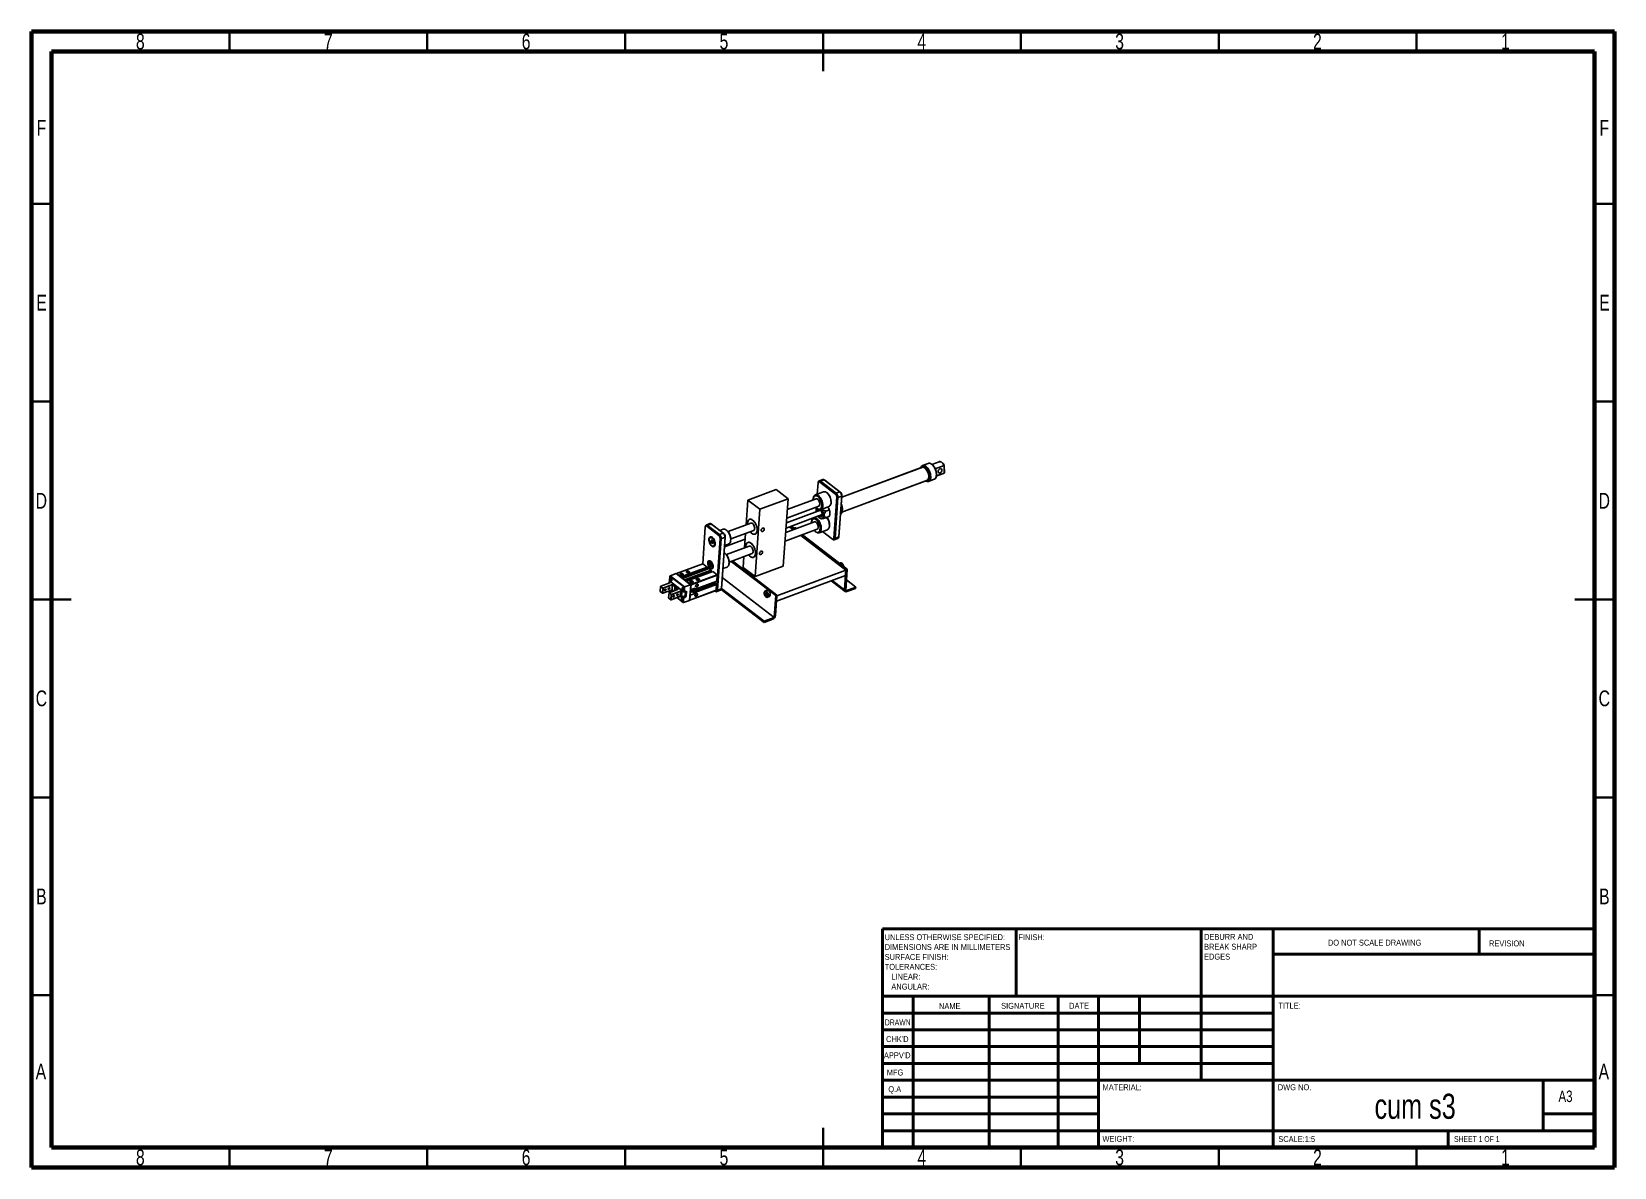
# Model space of a CAD drawing. Header units: millimetres. Extents: x 15 to 415, y 5 to 292.
import ezdxf

# ---------------------------------------------------------------- set-up
doc = ezdxf.new("R2010")
doc.units = ezdxf.units.MM
doc.layers.get('0').update_dxf_attribs({"lineweight": 5})
doc.styles.add('SLDTEXTSTYLE0', font='TXT', dxfattribs={"width": 0.75})
doc.styles.add('SLDTEXTSTYLE1', font='TXT', dxfattribs={"width": 0.686449})
doc.styles.add('SLDTEXTSTYLE2', font='TXT', dxfattribs={"width": 0.6875})

msp = doc.modelspace()

# ---------------------------------------------------------------- texts
at = {"color": 7, "linetype": 'Continuous', "lineweight": 0}
for s, insert, char_height, attachment_point, style in [('8', (42.46, 291.5), 3.97, 2, 'SLDTEXTSTYLE0'), ('7', (89.96, 291.5), 3.97, 2, 'SLDTEXTSTYLE0'), ('6', (139.96, 291.5), 3.97, 2, 'SLDTEXTSTYLE0'), ('5', (189.96, 291.5), 3.97, 2, 'SLDTEXTSTYLE0'), ('4', (239.96, 291.5), 3.97, 2, 'SLDTEXTSTYLE0'), ('3', (289.96, 291.5), 3.97, 2, 'SLDTEXTSTYLE0'), ('2', (339.96, 291.5), 3.97, 2, 'SLDTEXTSTYLE0'), ('1', (387.46, 291.5), 3.97, 2, 'SLDTEXTSTYLE0'), ('F', (17.46, 269.69), 3.97, 2, 'SLDTEXTSTYLE0'), ('F', (412.46, 269.69), 3.97, 2, 'SLDTEXTSTYLE0'), ('E', (17.51, 225.5), 3.97, 2, 'SLDTEXTSTYLE0'), ('E', (412.51, 225.5), 3.97, 2, 'SLDTEXTSTYLE0'), ('D', (17.45, 175.44), 3.97, 2, 'SLDTEXTSTYLE0'), ('D', (412.45, 175.44), 3.97, 2, 'SLDTEXTSTYLE0'), ('C', (17.46, 125.5), 3.97, 2, 'SLDTEXTSTYLE0'), ('C', (412.46, 125.5), 3.97, 2, 'SLDTEXTSTYLE0'), ('B', (17.47, 75.44), 3.97, 2, 'SLDTEXTSTYLE0'), ('B', (412.47, 75.44), 3.97, 2, 'SLDTEXTSTYLE0'), ('FINISH:', (264.37, 63.92), 1.5, 1, 'SLDTEXTSTYLE0'), ('DO NOT SCALE DRAWING', (342.61, 62.53), 1.5, 1, 'SLDTEXTSTYLE0'), ('REVISION', (383.33, 62.33), 1.5, 1, 'SLDTEXTSTYLE0'), ('NAME', (244.32, 46.5), 1.5, 1, 'SLDTEXTSTYLE0'), ('SIGNATURE', (260.03, 46.56), 1.5, 1, 'SLDTEXTSTYLE0'), ('DATE', (277.21, 46.58), 1.5, 1, 'SLDTEXTSTYLE0'), ('TITLE:', (330.09, 46.58), 1.5, 1, 'SLDTEXTSTYLE0'), ('DRAWN', (230.64, 42.38), 1.5, 1, 'SLDTEXTSTYLE1'), ("CHK'D", (230.94, 38.16), 1.5, 1, 'SLDTEXTSTYLE0'), ("APPV'D", (230.4, 34.07), 1.5, 1, 'SLDTEXTSTYLE0'), ('A', (17.34, 31.19), 3.97, 2, 'SLDTEXTSTYLE0'), ('MFG', (231.12, 29.72), 1.5, 1, 'SLDTEXTSTYLE0'), ('A', (412.34, 31.19), 3.97, 2, 'SLDTEXTSTYLE0'), ('Q.A', (231.51, 25.5), 1.5, 1, 'SLDTEXTSTYLE0'), ('MATERIAL:', (285.65, 25.99), 1.5, 1, 'SLDTEXTSTYLE0'), ('DWG NO.', (329.95, 25.99), 1.5, 1, 'SLDTEXTSTYLE0'), ('A3', (400.87, 24.41), 2.91, 1, 'SLDTEXTSTYLE0'), ('cum s3', (364.65, 23.61), 6.35, 2, 'SLDTEXTSTYLE0'), ('WEIGHT:', (285.62, 12.95), 1.499, 1, 'SLDTEXTSTYLE0'), ('SCALE:1:5', (330.07, 12.9), 1.5, 1, 'SLDTEXTSTYLE0'), ('SHEET 1 OF 1', (374.48, 12.9), 1.5, 1, 'SLDTEXTSTYLE2'), ('8', (42.46, 9.5), 3.97, 2, 'SLDTEXTSTYLE0'), ('7', (89.96, 9.5), 3.97, 2, 'SLDTEXTSTYLE0'), ('6', (139.96, 9.5), 3.97, 2, 'SLDTEXTSTYLE0'), ('5', (189.96, 9.5), 3.97, 2, 'SLDTEXTSTYLE0'), ('4', (239.96, 9.5), 3.97, 2, 'SLDTEXTSTYLE0'), ('3', (289.96, 9.5), 3.97, 2, 'SLDTEXTSTYLE0'), ('2', (339.96, 9.5), 3.97, 2, 'SLDTEXTSTYLE0'), ('1', (387.46, 9.5), 3.97, 2, 'SLDTEXTSTYLE0')]:
    msp.add_mtext(s, dxfattribs=dict(at, insert=insert, char_height=char_height, attachment_point=attachment_point, style=style))

# ---------------------------------------------------------------- blocks, each defined once
blk = doc.blocks.new('SW_NOTE_0')
at = {"color": 0, "linetype": 'Continuous', "lineweight": 0, "char_height": 1.5, "attachment_point": 1, "style": 'SLDTEXTSTYLE0'}
for s, insert in [('UNLESS OTHERWISE SPECIFIED:', (0, 1.93)), ('SURFACE FINISH:', (0, -3.07)), ('DIMENSIONS ARE IN MILLIMETERS', (0, -0.57)), ('TOLERANCES:', (0, -5.57)), ('ANGULAR:', (1.69, -10.57)), ('LINEAR:', (1.69, -8.07))]:
    blk.add_mtext(s, dxfattribs=dict(at, insert=insert))
blk = doc.blocks.new('SW_NOTE_0_1')
at = {"color": 0, "linetype": 'Continuous', "lineweight": 0, "char_height": 1.5, "attachment_point": 1, "style": 'SLDTEXTSTYLE0'}
for s, insert in [('DEBURR AND', (0, 1.93)), ('BREAK SHARP', (0, -0.57)), ('EDGES', (0, -3.07))]:
    blk.add_mtext(s, dxfattribs=dict(at, insert=insert))

# ---------------------------------------------------------------- linework, layer by layer
at = {"color": 7, "linetype": 'Continuous', "lineweight": 70}
for p, q in [((15, 5), (15, 292)), ((15, 292), (415, 292)), ((415, 292), (415, 5)), ((20, 10), (20, 287)), ((20, 287), (410, 287)), ((410, 287), (410, 10)), ((410, 10), (20, 10)), ((415, 5), (15, 5))]:
    msp.add_line(p, q, dxfattribs=at)
at = {"color": 7, "linetype": 'Continuous', "lineweight": 35}
for p, q in [((65, 287), (65, 292)), ((115, 287), (115, 292)), ((165, 287), (165, 292)), ((215, 292), (215, 282)), ((215, 287), (215, 292)), ((265, 287), (265, 292)), ((315, 287), (315, 292)), ((365, 287), (365, 292)), ((20, 248.5), (15, 248.5)), ((410, 248.5), (415, 248.5)), ((20, 198.5), (15, 198.5)), ((410, 198.5), (415, 198.5)), ((15, 148.5), (25, 148.5)), ((20, 148.5), (15, 148.5)), ((415, 148.5), (405, 148.5)), ((410, 148.5), (415, 148.5)), ((20, 98.5), (15, 98.5)), ((410, 98.5), (415, 98.5)), ((20, 48.5), (15, 48.5)), ((410, 48.5), (415, 48.5)), ((215, 5), (215, 15)), ((65, 10), (65, 5)), ((115, 10), (115, 5)), ((165, 10), (165, 5)), ((215, 10), (215, 5)), ((265, 10), (265, 5)), ((315, 10), (315, 5)), ((365, 10), (365, 5))]:
    msp.add_line(p, q, dxfattribs=at)
at = {"color": 18, "linetype": 'Continuous', "lineweight": 25, "true_color": 0x000000}
for p, q in [((240.21, 181.97), (219.73, 174.34)), ((240.03, 181.9), (219.73, 174.34)), ((241.6, 182.9), (240.17, 182.37)), ((240.23, 181.97), (240.21, 181.97)), ((244.33, 183.33), (242.51, 182.65)), ((245.6, 182.34), (243.37, 181.5)), ((243.62, 179.65), (245.44, 180.33)), ((243.63, 179.72), (245.63, 180.46)), ((245.63, 180.46), (245.6, 182.34)), ((245.67, 180.51), (245.64, 182.36)), ((203.14, 176.29), (196.01, 173.63)), ((206.17, 173.96), (203.14, 176.29)), ((213.76, 177.97), (213.56, 175.14)), ((213.82, 178.24), (213.78, 178.06)), ((214.96, 178.85), (214.01, 178.5)), ((214.33, 178.42), (214.16, 178.19)), ((218.17, 175.11), (214.16, 178.19)), ((215.28, 178.77), (214.33, 178.42)), ((214.33, 178.42), (218.34, 175.34)), ((215.42, 178.67), (215.27, 178.78)), ((219.29, 175.69), (215.28, 178.77)), ((215.43, 178.66), (215.28, 178.77)), ((215.42, 178.67), (215.43, 178.66)), ((215.43, 178.66), (219.44, 175.58)), ((219.8, 170.61), (241.44, 178.67)), ((219.8, 170.61), (241.26, 178.6)), ((241.44, 178.67), (241.46, 178.67)), ((241.67, 178.34), (243.1, 178.87)), ((195.56, 167.36), (196.01, 173.63)), ((196.01, 173.63), (199.04, 171.3)), ((199.04, 171.3), (206.17, 173.96)), ((204.97, 156.95), (206.17, 173.96)), ((205.83, 169.05), (213.94, 172.08)), ((213.25, 173.95), (205.98, 171.25)), ((212.58, 174.29), (212.54, 174.11)), ((215.12, 175.71), (213.05, 174.95)), ((216.05, 175.42), (215.9, 175.53)), ((216.99, 172.62), (217.03, 172.8)), ((217.77, 163.99), (218.5, 174.33)), ((218.78, 174.3), (218.05, 163.96)), ((218.17, 175.11), (218.34, 175.34)), ((218.34, 175.34), (219.29, 175.69)), ((218.5, 174.33), (218.78, 174.3)), ((219.73, 174.65), (218.78, 174.3)), ((219, 164.31), (219.73, 174.65)), ((219.77, 174.8), (219.04, 164.46)), ((219.44, 175.58), (219.29, 175.69)), ((219.73, 174.65), (219.77, 174.8)), ((197.84, 154.29), (199.04, 171.3)), ((212.83, 168.11), (205.57, 165.41)), ((205.65, 166.55), (214.78, 169.95)), ((214.35, 171.11), (205.75, 167.91)), ((212.17, 168.46), (212.13, 168.27)), ((213.73, 169.52), (212.64, 169.11)), ((213.15, 169.35), (213.15, 169.3)), ((213.26, 170.83), (213.25, 170.71)), ((213.32, 171.66), (213.3, 171.34)), ((213.51, 171.49), (213.66, 171.38)), ((214.45, 171.2), (216.51, 171.97)), ((214.47, 168.95), (214.69, 168.91)), ((216.63, 171.14), (215.72, 170.8)), ((216.63, 169.52), (215.72, 169.18)), ((185.24, 166.79), (184.59, 157.54)), ((185.3, 167.06), (185.26, 166.88)), ((186.44, 167.67), (185.49, 167.32)), ((185.81, 167.24), (185.64, 167.01)), ((188.68, 164.68), (185.64, 167.01)), ((186.76, 167.59), (185.81, 167.24)), ((185.81, 167.24), (188.85, 164.9)), ((186.7, 164.21), (186.53, 164.14)), ((186.9, 167.49), (186.75, 167.6)), ((189.8, 165.26), (186.76, 167.59)), ((186.76, 167.59), (186.91, 167.48)), ((186.9, 167.49), (186.91, 167.48)), ((186.91, 167.48), (189.95, 165.15)), ((188.85, 164.9), (188.68, 164.68)), ((188.85, 164.9), (189.8, 165.26)), ((189.75, 166.27), (188.91, 165.95)), ((190.24, 164.22), (189.29, 163.86)), ((189.32, 151.21), (190.24, 164.22)), ((190.27, 164.37), (189.35, 151.36)), ((189.95, 165.15), (189.8, 165.26)), ((190.27, 164.37), (190.24, 164.22)), ((190.69, 165.97), (190.54, 166.08)), ((196.78, 167.82), (191.01, 165.67)), ((191.71, 163.79), (197.48, 165.94)), ((195.15, 161.53), (195.41, 165.17)), ((195.92, 167.81), (195.91, 167.49)), ((197.56, 165.99), (197.48, 165.94)), ((205.41, 163.22), (213.53, 166.24)), ((206.53, 166.88), (207.5, 166.13)), ((206.68, 166.94), (207.66, 166.19)), ((207, 167.05), (207.97, 166.3)), ((207.88, 166.6), (207.68, 166.53)), ((209.37, 164.69), (220.79, 155.91)), ((209.53, 164.75), (220.8, 156.08)), ((209.84, 164.87), (221.12, 156.2)), ((213.1, 165.66), (213.25, 165.55)), ((214.04, 165.36), (216.1, 166.13)), ((214.89, 165.68), (217.37, 163.77)), ((216.57, 166.78), (216.61, 166.97)), ((218.05, 163.96), (219, 164.31)), ((218.98, 164.2), (219.02, 164.38)), ((219, 164.31), (219.04, 164.46)), ((219.04, 164.46), (219.02, 164.38)), ((186.67, 163.07), (186.7, 163.46)), ((187.02, 163.2), (186.67, 163.07)), ((186.9, 162.69), (186.67, 163.07)), ((186.7, 163.46), (186.96, 163.47)), ((187.17, 162.79), (186.9, 162.69)), ((187.16, 162.7), (186.9, 162.69)), ((186.96, 163.47), (187.19, 163.09)), ((187.02, 163.2), (187.03, 163.34)), ((187.14, 163.01), (187.02, 163.2)), ((187.18, 162.95), (187.14, 163.01)), ((187.19, 163.09), (187.16, 162.7)), ((187.33, 162.02), (187.49, 162.08)), ((188.09, 150.89), (189.01, 163.9)), ((189.29, 163.86), (188.37, 150.86)), ((189.29, 163.86), (189.01, 163.9)), ((190.09, 161.79), (195.31, 163.74)), ((190.12, 162.13), (191.15, 162.52)), ((190.28, 160.14), (190.13, 160.25)), ((196.37, 161.98), (190.6, 159.83)), ((191.3, 157.96), (197.07, 160.11)), ((191.62, 163.17), (191.67, 163.35)), ((195.5, 161.98), (195.5, 161.66)), ((217.38, 163.77), (217.53, 163.66)), ((217.77, 163.99), (218.05, 163.96)), ((217.84, 163.58), (218.79, 163.94)), ((184.62, 157.55), (177.94, 155.06)), ((184.65, 157.55), (177.96, 155.06)), ((179.08, 154.2), (185.76, 156.69)), ((185.79, 156.6), (179.1, 154.1)), ((186.19, 156.36), (179.45, 153.85)), ((186.21, 156.35), (179.48, 153.84)), ((185.76, 156.69), (184.65, 157.55)), ((186.74, 155.95), (186.21, 156.35)), ((186.43, 158.28), (186.33, 158.24)), ((186.35, 157.65), (186.33, 157.26)), ((186.75, 157.42), (186.33, 157.26)), ((186.56, 156.88), (186.33, 157.26)), ((186.61, 157.66), (186.35, 157.65)), ((186.82, 156.98), (186.56, 156.88)), ((186.81, 156.89), (186.56, 156.88)), ((186.61, 157.66), (186.84, 157.28)), ((186.81, 156.89), (186.84, 157.28)), ((187.03, 156.37), (187.13, 156.41)), ((189.7, 156.3), (190.74, 156.68)), ((191.21, 157.34), (191.25, 157.52)), ((203.05, 149.47), (191.77, 158.13)), ((203.37, 149.59), (192.09, 158.25)), ((194.8, 156.62), (195, 159.34)), ((197.84, 154.29), (194.8, 156.62)), ((204.97, 156.95), (197.84, 154.29)), ((219.42, 157.74), (219.21, 157.66)), ((220.44, 150.91), (220.8, 156.08)), ((221.12, 156.2), (220.73, 150.7)), ((220.8, 156.08), (221.12, 156.2)), ((176.3, 152.7), (173.98, 151.83)), ((176.31, 152.69), (174, 151.83)), ((174.56, 151.4), (176.93, 152.29)), ((176.92, 152.22), (174.58, 151.35)), ((176.09, 152.87), (176.07, 152.61)), ((176.1, 152.86), (176.08, 152.62)), ((176.29, 152.71), (176.1, 152.86)), ((176.43, 153.02), (176.12, 152.91)), ((176.44, 153.02), (176.13, 152.9)), ((176.13, 152.9), (176.33, 152.75)), ((176.32, 154.41), (176.24, 153.19)), ((176.24, 153.19), (179.89, 150.38)), ((176.25, 153.17), (179.9, 150.36)), ((176.29, 152.7), (176.29, 152.71)), ((179.98, 151.6), (176.32, 154.41)), ((177.87, 155.03), (176.36, 154.47)), ((176.36, 154.47), (180.02, 151.66)), ((176.84, 150.96), (176.92, 152.22)), ((177.53, 151.76), (176.92, 152.22)), ((176.93, 152.29), (177.54, 151.82)), ((181.52, 152.22), (177.87, 155.03)), ((181.55, 152.22), (177.9, 155.03)), ((177.96, 155.06), (179.08, 154.2)), ((180, 153.44), (179.48, 153.84)), ((180, 153.44), (186.74, 155.95)), ((180.02, 151.66), (181.52, 152.22)), ((186.76, 155.85), (180.07, 153.36)), ((187.16, 155.61), (180.44, 153.11)), ((187.18, 155.6), (180.49, 153.11)), ((180.49, 153.11), (181.61, 152.26)), ((181.29, 148.34), (181.56, 152.19)), ((181.64, 152.18), (181.55, 150.93)), ((181.61, 152.26), (188.29, 154.75)), ((188.28, 154.65), (181.64, 152.18)), ((182.2, 150.6), (187.75, 152.67)), ((182.26, 150.56), (187.81, 152.62)), ((182.41, 150.44), (187.96, 152.51)), ((182.56, 150.33), (188.1, 152.4)), ((182.62, 150.29), (188.12, 152.33)), ((182.66, 151.09), (188.2, 153.15)), ((182.67, 151.12), (188.18, 153.17)), ((188.29, 154.75), (187.18, 155.6)), ((187.38, 152.85), (187.66, 152.64)), ((187.81, 152.62), (187.75, 152.67)), ((187.87, 152.48), (187.81, 152.62)), ((188.02, 152.37), (187.96, 152.51)), ((188.01, 150.82), (188.12, 152.33)), ((188.03, 150.84), (188.14, 152.36)), ((188.13, 152.38), (188.1, 152.4)), ((188.18, 153.17), (188.28, 154.65)), ((188.2, 153.15), (188.31, 154.72)), ((202.66, 143.96), (189.54, 154.05)), ((220.7, 154.58), (203.26, 148.09)), ((220.79, 155.91), (203.35, 149.42)), ((217.06, 153.22), (220.58, 150.51)), ((217.31, 153.32), (220.44, 150.91)), ((220.7, 154.58), (220.79, 155.91)), ((220.92, 153.44), (223.27, 151.64)), ((173.96, 151.8), (173.87, 150.53)), ((173.96, 151.79), (173.87, 150.52)), ((173.87, 150.52), (174.43, 150.09)), ((173.88, 150.5), (174.44, 150.07)), ((174.52, 151.36), (173.96, 151.79)), ((174, 151.83), (174.56, 151.4)), ((174.43, 150.09), (174.52, 151.36)), ((174.48, 150.06), (176.84, 150.94)), ((174.58, 151.35), (174.49, 150.08)), ((174.49, 150.08), (176.84, 150.96)), ((176.08, 150.17), (175.99, 148.9)), ((176.08, 150.16), (175.99, 148.89)), ((175.99, 148.89), (176.55, 148.46)), ((176, 148.87), (176.56, 148.44)), ((176.06, 150.65), (176.05, 150.56)), ((176.05, 150.56), (176.38, 150.31)), ((176.06, 150.53), (176.36, 150.3)), ((176.64, 149.73), (176.08, 150.16)), ((178.46, 151.08), (176.1, 150.21)), ((178.5, 151.09), (176.12, 150.2)), ((176.12, 150.2), (176.68, 149.77)), ((176.55, 148.46), (176.64, 149.73)), ((176.6, 148.43), (178.91, 149.3)), ((176.7, 149.72), (176.61, 148.45)), ((176.61, 148.45), (178.92, 149.31)), ((176.68, 149.77), (178.99, 150.63)), ((179.01, 150.58), (176.7, 149.72)), ((176.84, 150.96), (177.25, 150.63)), ((176.84, 150.94), (177.24, 150.63)), ((177.46, 150.71), (177.53, 151.76)), ((177.9, 151.89), (177.53, 151.76)), ((177.54, 151.82), (177.85, 151.94)), ((177.83, 151.53), (177.78, 150.83)), ((178.42, 151.07), (177.83, 151.53)), ((178.19, 151.68), (177.85, 151.55)), ((178.2, 151.67), (177.89, 151.55)), ((177.89, 151.55), (178.5, 151.09)), ((178.07, 148.98), (179.71, 147.73)), ((178.09, 148.99), (179.7, 147.75)), ((178.92, 149.31), (179.01, 150.58)), ((179.07, 150.58), (178.98, 149.31)), ((178.98, 149.31), (179.17, 149.16)), ((178.99, 149.29), (179.18, 149.14)), ((179.26, 150.43), (179.07, 150.58)), ((179.1, 150.62), (179.3, 150.47)), ((179.17, 149.16), (179.26, 150.43)), ((179.22, 149.13), (179.63, 149.29)), ((179.32, 150.42), (179.23, 149.15)), ((179.23, 149.15), (179.64, 149.31)), ((179.3, 150.47), (179.6, 150.59)), ((179.66, 150.55), (179.32, 150.42)), ((179.79, 148.97), (179.46, 149.22)), ((179.54, 149.25), (179.83, 149.02)), ((179.66, 149.29), (179.95, 149.07)), ((179.7, 149.27), (179.71, 149.26)), ((179.7, 147.75), (179.79, 148.97)), ((181.25, 148.28), (179.74, 147.72)), ((179.95, 149.07), (179.83, 149.02)), ((179.89, 150.38), (179.98, 151.6)), ((180.05, 150.4), (179.93, 150.36)), ((180.15, 149.46), (179.96, 149.39)), ((179.99, 149.4), (180.27, 149.19)), ((180.15, 149.46), (180.23, 150.62)), ((180.15, 149.46), (180.43, 149.25)), ((180.22, 150.63), (180.36, 150.52)), ((180.43, 149.25), (180.27, 149.19)), ((180.52, 150.58), (180.36, 150.52)), ((180.43, 149.25), (180.52, 150.58)), ((181.29, 148.33), (181.29, 148.32)), ((181.35, 148.32), (187.99, 150.79)), ((181.37, 148.34), (188.01, 150.82)), ((181.46, 149.59), (181.37, 148.34)), ((181.38, 149.65), (181.46, 149.59)), ((181.99, 150.49), (181.43, 150.28)), ((181.44, 150.44), (182, 150.65)), ((181.45, 150.66), (182.64, 151.1)), ((182.6, 150.02), (181.46, 149.59)), ((181.47, 150.96), (181.51, 150.94)), ((181.55, 150.93), (182.69, 151.35)), ((182, 150.65), (181.99, 150.49)), ((181.99, 150.49), (182.6, 150.02)), ((182.12, 150.56), (182, 150.65)), ((182.12, 150.56), (182.2, 150.6)), ((182.2, 150.6), (182.26, 150.56)), ((182.26, 150.56), (182.33, 150.4)), ((182.33, 150.4), (182.41, 150.44)), ((182.41, 150.44), (182.48, 150.29)), ((182.43, 151.26), (182.63, 151.1)), ((182.48, 150.29), (182.56, 150.33)), ((182.56, 150.33), (182.62, 150.29)), ((182.62, 150.29), (182.6, 150.02)), ((182.69, 151.35), (182.67, 151.12)), ((187.68, 150.67), (187.69, 150.67)), ((187.7, 150.66), (187.84, 150.55)), ((188.09, 150.89), (188.37, 150.86)), ((188.16, 150.48), (189.11, 150.84)), ((188.37, 150.86), (189.32, 151.21)), ((200.1, 142.69), (189.27, 151.01)), ((189.3, 151.1), (189.34, 151.28)), ((189.35, 151.36), (189.32, 151.21)), ((189.35, 151.36), (189.34, 151.28)), ((200.12, 143.02), (189.35, 151.3)), ((200.87, 150.83), (200.4, 150.65)), ((200.4, 150.65), (200.41, 150.66)), ((200.44, 150.11), (200.42, 149.82)), ((200.74, 149.94), (200.42, 149.82)), ((200.59, 149.54), (200.42, 149.82)), ((200.63, 150.12), (200.44, 150.11)), ((200.79, 149.61), (200.59, 149.54)), ((200.79, 149.54), (200.59, 149.54)), ((200.63, 150.12), (200.81, 149.83)), ((200.79, 149.54), (200.81, 149.83)), ((200.99, 149.06), (201.47, 149.24)), ((203.05, 149.47), (202.66, 143.96)), ((203, 144.42), (203.37, 149.59)), ((203.37, 149.59), (203.05, 149.47)), ((203.26, 148.09), (203.35, 149.42)), ((220.73, 150.7), (223.27, 151.64)), ((223.24, 151.31), (221.02, 150.48)), ((223.27, 151.64), (223.24, 151.31)), ((200.1, 142.69), (202.32, 143.51)), ((200.12, 143.02), (200.1, 142.69)), ((202.66, 143.96), (200.12, 143.02))]:
    msp.add_line(p, q, dxfattribs=at)
at = {"color": 7, "linetype": 'Continuous', "lineweight": 50}
for p, q in [((230, 65.25), (410, 65.25)), ((230, 65.25), (230, 10)), ((263.8, 48.25), (263.8, 65.25)), ((310.6, 65.25), (310.6, 27)), ((328.8, 65.25), (328.8, 10)), ((380.8, 58.88), (380.8, 65.25)), ((410, 58.88), (328.8, 58.88)), ((410, 48.25), (230, 48.25)), ((237.8, 48.25), (237.8, 10)), ((256.99, 48.25), (256.99, 10)), ((274.4, 48.25), (274.4, 10)), ((284.6, 10), (284.6, 48.25)), ((295, 31.25), (295, 48.25)), ((328.8, 44), (230, 44)), ((328.8, 39.75), (230, 39.75)), ((328.8, 35.5), (230, 35.5)), ((328.8, 31.25), (230, 31.25)), ((284.6, 27), (230, 27)), ((284.6, 27), (410, 27)), ((397, 14.25), (397, 27)), ((284.6, 22.75), (230, 22.75)), ((284.6, 18.5), (230, 18.5)), ((410, 18.5), (397, 18.5)), ((230, 14.25), (410, 14.25)), ((373, 10), (373, 14.25))]:
    msp.add_line(p, q, dxfattribs=at)
at = {"color": 18, "linetype": 'Continuous', "lineweight": 25, "true_color": 0x000000, "flags": 128}
for points in [[(239.69, 181.79), (239.79, 182.01), (239.93, 182.21), (240.1, 182.34), (240.3, 182.4), (240.53, 182.39), (240.76, 182.32), (241.01, 182.18), (241.24, 181.97), (241.47, 181.71), (241.68, 181.41), (241.86, 181.06), (242.02, 180.7), (242.13, 180.32), (242.2, 179.94), (242.23, 179.58), (242.22, 179.24), (242.16, 178.95), (242.05, 178.69), (241.91, 178.5), (241.74, 178.37), (241.54, 178.3), (241.31, 178.31), (241.08, 178.39), (240.92, 178.47)], [(240.03, 181.9), (240.07, 181.91), (240.27, 181.94), (240.47, 181.89), (240.69, 181.78), (240.91, 181.61), (241.11, 181.38), (241.3, 181.1), (241.46, 180.79), (241.59, 180.46), (241.68, 180.12), (241.73, 179.79), (241.74, 179.47), (241.7, 179.19), (241.62, 178.95), (241.5, 178.76), (241.35, 178.64), (241.26, 178.6)], [(241.26, 178.6), (241.32, 178.63), (241.48, 178.75), (241.6, 178.94), (241.68, 179.18), (241.71, 179.46), (241.71, 179.78), (241.66, 180.11), (241.57, 180.45), (241.44, 180.79), (241.28, 181.09), (241.09, 181.37), (240.88, 181.6), (240.67, 181.77), (240.45, 181.89), (240.24, 181.93), (240.05, 181.91), (240.03, 181.9)], [(240.21, 181.97), (240.23, 181.97), (240.42, 182), (240.63, 181.95), (240.85, 181.84), (241.07, 181.67), (241.27, 181.44), (241.46, 181.16), (241.62, 180.85), (241.75, 180.52), (241.84, 180.18), (241.89, 179.85), (241.9, 179.53), (241.86, 179.25), (241.78, 179.01), (241.66, 178.82), (241.51, 178.7), (241.44, 178.67)], [(240.23, 181.97), (240.25, 181.98), (240.44, 182), (240.65, 181.96), (240.87, 181.85), (241.08, 181.67), (241.29, 181.44), (241.47, 181.17), (241.64, 180.86), (241.77, 180.53), (241.86, 180.19), (241.91, 179.85), (241.91, 179.54), (241.87, 179.25), (241.79, 179.01), (241.68, 178.83), (241.52, 178.7), (241.46, 178.67)], [(240.23, 181.97), (240.25, 181.98), (240.44, 182), (240.65, 181.96), (240.87, 181.85), (241.08, 181.67), (241.29, 181.44), (241.47, 181.17), (241.64, 180.86), (241.77, 180.53), (241.86, 180.19), (241.91, 179.85), (241.91, 179.54), (241.87, 179.25), (241.79, 179.01), (241.68, 178.83), (241.52, 178.7), (241.46, 178.67)], [(241.98, 178.86), (242.05, 179.11), (242.09, 179.42), (242.08, 179.76), (242.03, 180.13), (241.94, 180.5), (241.8, 180.87), (241.63, 181.21), (241.44, 181.53), (241.22, 181.8), (240.98, 182.01), (240.76, 182.16)], [(243.1, 178.87), (243.17, 178.9), (243.34, 179.03), (243.48, 179.23), (243.58, 179.48), (243.64, 179.78), (243.66, 180.11), (243.63, 180.48), (243.56, 180.85), (243.44, 181.23), (243.29, 181.6), (243.11, 181.94), (242.9, 182.24), (242.67, 182.5), (242.43, 182.71), (242.19, 182.85), (241.95, 182.93), (241.73, 182.93), (241.6, 182.9)], [(245.06, 181.19), (245.03, 181.36), (244.94, 181.49), (244.81, 181.56), (244.66, 181.57), (244.49, 181.51), (244.34, 181.39), (244.21, 181.22), (244.13, 181.03), (244.11, 180.84), (244.14, 180.67), (244.23, 180.54), (244.36, 180.47), (244.51, 180.46), (244.68, 180.52), (244.83, 180.64), (244.96, 180.81), (245.04, 181), (245.06, 181.19)], [(245.6, 182.34), (245.44, 182.63), (245.26, 182.88), (245.06, 183.09), (244.86, 183.25), (244.65, 183.33), (244.46, 183.36), (244.33, 183.33)], [(245.44, 180.33), (245.48, 180.35), (245.63, 180.46)], [(214.16, 178.19), (214.09, 178.24), (214.02, 178.26), (213.96, 178.26), (213.9, 178.24), (213.85, 178.2), (213.81, 178.14), (213.78, 178.06), (213.76, 177.97)], [(214.69, 172.28), (214.68, 172.61), (214.61, 172.95), (214.51, 173.3), (214.37, 173.64), (214.2, 173.95), (214, 174.22), (213.79, 174.44), (213.57, 174.6), (213.35, 174.7), (213.14, 174.73), (212.95, 174.69), (212.78, 174.58), (212.65, 174.41), (212.56, 174.18), (212.51, 173.9), (212.5, 173.67)], [(212.58, 174.29), (212.59, 174.34), (212.68, 174.59), (212.82, 174.78), (212.98, 174.91), (213.17, 174.98), (213.39, 174.97), (213.61, 174.9), (213.84, 174.76), (214.07, 174.56), (214.29, 174.31), (214.49, 174.01), (214.66, 173.68), (214.8, 173.32), (214.9, 172.96), (214.96, 172.6), (214.97, 172.26)], [(213.2, 171.8), (213.29, 171.69), (213.51, 171.5), (213.73, 171.37), (213.95, 171.3), (214.15, 171.31), (214.33, 171.38), (214.48, 171.52), (214.59, 171.73), (214.66, 171.98), (214.69, 172.28)], [(213.25, 173.95), (213.26, 173.95), (213.41, 173.96), (213.57, 173.9), (213.73, 173.78), (213.89, 173.59), (214.02, 173.37), (214.12, 173.11), (214.19, 172.85), (214.2, 172.61)], [(214.97, 172.26), (214.94, 171.95), (214.87, 171.67), (214.76, 171.45), (214.61, 171.29), (214.43, 171.19), (214.23, 171.16), (214.01, 171.2), (213.78, 171.31), (213.66, 171.38)], [(217.03, 173.03), (217.02, 173.37), (216.96, 173.73), (216.86, 174.09), (216.72, 174.44), (216.55, 174.78), (216.35, 175.07), (216.13, 175.33), (215.91, 175.53), (215.67, 175.67), (215.45, 175.74), (215.23, 175.74), (215.12, 175.71)], [(216.51, 171.97), (216.67, 172.06), (216.82, 172.22), (216.93, 172.44), (217, 172.71), (217.03, 173.03)], [(217.07, 173.17), (217.04, 172.87), (217.03, 172.8)], [(219.61, 172.53), (219.67, 172.37), (219.78, 171.99), (219.85, 171.62), (219.88, 171.25), (219.87, 170.92), (219.81, 170.62), (219.7, 170.37), (219.56, 170.17), (219.43, 170.07)], [(195.91, 167.49), (195.91, 167.52), (195.92, 167.85), (195.97, 168.14), (196.06, 168.39), (196.19, 168.59), (196.35, 168.72), (196.54, 168.78), (196.76, 168.78), (196.98, 168.71), (197.22, 168.57), (197.44, 168.37), (197.66, 168.12), (197.86, 167.82), (198.03, 167.49), (198.17, 167.14), (198.27, 166.77), (198.33, 166.42), (198.35, 166.07), (198.32, 165.76), (198.25, 165.49), (198.14, 165.26), (197.99, 165.1), (197.99, 165.1)], [(196.61, 165.62), (196.73, 165.48), (196.95, 165.26), (197.19, 165.1), (197.41, 165), (197.63, 164.97), (197.84, 165.01), (198.01, 165.12), (198.15, 165.29), (198.26, 165.51), (198.33, 165.79), (198.35, 166.11), (198.33, 166.45), (198.26, 166.81), (198.16, 167.18), (198.01, 167.53), (197.84, 167.86), (197.64, 168.15), (197.42, 168.4), (197.19, 168.59), (196.96, 168.72), (196.73, 168.78), (196.52, 168.78), (196.33, 168.71), (196.17, 168.57), (196.05, 168.37), (195.96, 168.11), (195.92, 167.81), (195.92, 167.81)], [(214.28, 166.4), (214.27, 166.72), (214.21, 167.07), (214.12, 167.42), (213.98, 167.75), (213.81, 168.07), (213.62, 168.35), (213.41, 168.58), (213.19, 168.75), (212.97, 168.86), (212.75, 168.9), (212.56, 168.87), (212.39, 168.77), (212.25, 168.6), (212.15, 168.38), (212.1, 168.11), (212.08, 167.84)], [(212.17, 168.46), (212.19, 168.55), (212.29, 168.79), (212.42, 168.97), (212.59, 169.09), (212.79, 169.14), (213.01, 169.13), (213.23, 169.05), (213.47, 168.9), (213.69, 168.69), (213.91, 168.43), (214.1, 168.12), (214.27, 167.79), (214.4, 167.43), (214.5, 167.07), (214.55, 166.71), (214.56, 166.37)], [(212.83, 168.11), (212.86, 168.12), (213.01, 168.13), (213.17, 168.06), (213.34, 167.92), (213.49, 167.74), (213.62, 167.51), (213.72, 167.25), (213.78, 166.99), (213.79, 166.75)], [(213.7, 169.55), (213.81, 169.4), (214, 169.2), (214.2, 169.05), (214.4, 168.96), (214.59, 168.94), (214.76, 168.99), (214.9, 169.1), (215.01, 169.27), (215.08, 169.5), (215.11, 169.77), (215.09, 170.06), (215.03, 170.37), (214.94, 170.69), (214.8, 170.98), (214.64, 171.26), (214.64, 171.26)], [(214, 169.66), (214.11, 169.56), (214.28, 169.47), (214.44, 169.44), (214.58, 169.48), (214.69, 169.59), (214.76, 169.76), (214.79, 169.97), (214.77, 170.22), (214.71, 170.48), (214.61, 170.73), (214.48, 170.96)], [(214.78, 170.18), (214.78, 170), (214.75, 169.8), (214.67, 169.65), (214.56, 169.57), (214.42, 169.55), (214.26, 169.61), (214.13, 169.71)], [(214.32, 171.14), (214.25, 171.1), (214.22, 171.07)], [(214.29, 171.16), (214.36, 171.1), (214.49, 170.95)], [(214.48, 170.96), (214.33, 171.15), (214.31, 171.17)], [(214.65, 169.9), (214.76, 169.91), (214.77, 169.92)], [(185.64, 167.01), (185.57, 167.06), (185.5, 167.08), (185.43, 167.08), (185.37, 167.06), (185.32, 167.02), (185.28, 166.96), (185.26, 166.88), (185.24, 166.79)], [(186.89, 162.01), (186.71, 162.18), (186.54, 162.4), (186.4, 162.65), (186.29, 162.93), (186.21, 163.22), (186.17, 163.5), (186.18, 163.76), (186.23, 163.99), (186.32, 164.16), (186.44, 164.28), (186.6, 164.33), (186.77, 164.32), (186.95, 164.24), (187.13, 164.1), (187.31, 163.9), (187.46, 163.67), (187.59, 163.4), (187.69, 163.11), (187.74, 162.82), (187.76, 162.55), (187.73, 162.31), (187.66, 162.11), (187.55, 161.96), (187.41, 161.87), (187.25, 161.85), (187.07, 161.9), (186.89, 162.01)], [(187.62, 162.56), (187.61, 162.81), (187.56, 163.08), (187.47, 163.35), (187.35, 163.6), (187.2, 163.82), (187.04, 163.99), (186.86, 164.11), (186.69, 164.16), (186.54, 164.14), (186.41, 164.06), (186.31, 163.92), (186.25, 163.72), (186.24, 163.48), (186.27, 163.22), (186.34, 162.95), (186.44, 162.68), (186.58, 162.44), (186.74, 162.25), (186.91, 162.1), (187.08, 162.02), (187.25, 162), (187.39, 162.05), (187.5, 162.17), (187.58, 162.34), (187.62, 162.56)], [(191.15, 162.52), (191.19, 162.54), (191.36, 162.66), (191.5, 162.84), (191.6, 163.08), (191.66, 163.36), (191.67, 163.69), (191.64, 164.04), (191.57, 164.4), (191.45, 164.76), (191.3, 165.11), (191.12, 165.43), (190.92, 165.72), (190.7, 165.95), (190.47, 166.13), (190.24, 166.25), (190.01, 166.3), (189.81, 166.28), (189.75, 166.27)], [(197.99, 165.1), (197.81, 165), (197.61, 164.97), (197.39, 165.01), (197.16, 165.11), (196.93, 165.28), (196.7, 165.51), (196.61, 165.62)], [(196.78, 167.82), (196.9, 167.83), (197.07, 167.79), (197.23, 167.68), (197.39, 167.51), (197.53, 167.29), (197.64, 167.04), (197.71, 166.78), (197.74, 166.53), (197.72, 166.3), (197.66, 166.12), (197.56, 165.99)], [(200.15, 166.27), (200.11, 166.1), (200.02, 165.94), (199.88, 165.8), (199.73, 165.71), (199.58, 165.69), (199.46, 165.73), (199.38, 165.83), (199.36, 165.98), (199.4, 166.15), (199.5, 166.32), (199.63, 166.46), (199.79, 166.54), (199.94, 166.57), (200.06, 166.53), (200.13, 166.42), (200.15, 166.27)], [(212.78, 165.96), (212.85, 165.89), (213.06, 165.68), (213.29, 165.54), (213.5, 165.47), (213.71, 165.46), (213.89, 165.53), (214.05, 165.66), (214.16, 165.86), (214.24, 166.11), (214.28, 166.4)], [(214.56, 166.37), (214.52, 166.07), (214.45, 165.8), (214.33, 165.59), (214.17, 165.44), (213.99, 165.35), (213.78, 165.33), (213.56, 165.38), (213.33, 165.49), (213.25, 165.55)], [(216.66, 167.29), (216.62, 166.99), (216.61, 166.97)], [(187.14, 163.01), (187.17, 162.97), (187.18, 162.95)], [(190.74, 156.68), (190.78, 156.7), (190.95, 156.82), (191.09, 157), (191.19, 157.24), (191.24, 157.53), (191.26, 157.85), (191.23, 158.2), (191.16, 158.56), (191.04, 158.92), (190.89, 159.27), (190.71, 159.59), (190.51, 159.88), (190.28, 160.12), (190.05, 160.3), (189.99, 160.34)], [(195.5, 161.66), (195.5, 161.84), (195.52, 162.15), (195.59, 162.43), (195.7, 162.65), (195.85, 162.82), (196.03, 162.92), (196.23, 162.95), (196.45, 162.92), (196.68, 162.82), (196.91, 162.65), (197.13, 162.42), (197.34, 162.15), (197.53, 161.83), (197.69, 161.49), (197.81, 161.13), (197.89, 160.77), (197.93, 160.42), (197.93, 160.09), (197.93, 160.09)], [(196.2, 159.78), (196.32, 159.64), (196.54, 159.42), (196.77, 159.26), (197, 159.16), (197.22, 159.13), (197.42, 159.17), (197.6, 159.28), (197.74, 159.45), (197.85, 159.68), (197.91, 159.96), (197.94, 160.27), (197.91, 160.62), (197.85, 160.98), (197.74, 161.34), (197.6, 161.69), (197.43, 162.02), (197.22, 162.31), (197.01, 162.56), (196.78, 162.75), (196.54, 162.88), (196.32, 162.95), (196.11, 162.94), (195.92, 162.87), (195.76, 162.73), (195.63, 162.53), (195.55, 162.28), (195.5, 161.98), (195.5, 161.98)], [(197.93, 160.09), (197.88, 159.79), (197.79, 159.54), (197.66, 159.34), (197.5, 159.21), (197.31, 159.14), (197.1, 159.14), (196.87, 159.21), (196.64, 159.35), (196.41, 159.54), (196.2, 159.78)], [(196.37, 161.98), (196.42, 162), (196.58, 161.98), (196.74, 161.9), (196.91, 161.76), (197.06, 161.56), (197.18, 161.32), (197.27, 161.06), (197.32, 160.81), (197.32, 160.56)], [(199.74, 160.44), (199.7, 160.27), (199.6, 160.1), (199.47, 159.96), (199.31, 159.87), (199.16, 159.85), (199.04, 159.89), (198.97, 159.99), (198.95, 160.14), (198.99, 160.31), (199.08, 160.48), (199.22, 160.62), (199.37, 160.71), (199.52, 160.73), (199.64, 160.69), (199.72, 160.59), (199.74, 160.44)], [(217.37, 163.77), (217.44, 163.73), (217.51, 163.7), (217.58, 163.7), (217.64, 163.72), (217.69, 163.76), (217.73, 163.82), (217.75, 163.9), (217.77, 163.99)], [(218.05, 163.96), (218.03, 163.84), (217.99, 163.73), (217.94, 163.65), (217.87, 163.6), (217.79, 163.57), (217.7, 163.57), (217.61, 163.6), (217.53, 163.66)], [(186.49, 156.34), (186.66, 156.24), (186.83, 156.21), (186.98, 156.25), (187.1, 156.35), (187.18, 156.52), (187.22, 156.74), (187.21, 157), (187.16, 157.27), (187.07, 157.54), (186.94, 157.79), (186.79, 158.01), (186.62, 158.17), (186.44, 158.28), (186.27, 158.31), (186.13, 158.27), (186.01, 158.16), (185.92, 157.99), (185.88, 157.77), (185.89, 157.52), (185.94, 157.24), (186.03, 156.97), (186.16, 156.72), (186.32, 156.5), (186.49, 156.34)], [(187.12, 156.86), (187.11, 157.09), (187.06, 157.33), (186.97, 157.56), (186.85, 157.77), (186.71, 157.94), (186.56, 158.06), (186.41, 158.11), (186.27, 158.09), (186.16, 158.01), (186.08, 157.87), (186.05, 157.67), (186.06, 157.45), (186.11, 157.21), (186.2, 156.98), (186.32, 156.77), (186.46, 156.6), (186.61, 156.48), (186.76, 156.43), (186.9, 156.45), (187.01, 156.53), (187.08, 156.67), (187.12, 156.86)], [(186.34, 158.24), (186.37, 158.25), (186.49, 158.26)], [(187.16, 156.46), (187.05, 156.38), (187.03, 156.37)], [(220.2, 156.91), (220.17, 157), (220.08, 157.24), (219.96, 157.45), (219.81, 157.61), (219.66, 157.72), (219.51, 157.75), (219.42, 157.74)], [(176.31, 152.69), (176.32, 152.7), (176.33, 152.7), (176.34, 152.71), (176.34, 152.72), (176.34, 152.73), (176.34, 152.74), (176.34, 152.75), (176.33, 152.75)], [(176.82, 153.32), (176.79, 153.2), (176.74, 153.14), (176.65, 153.13), (176.56, 153.17), (176.47, 153.27), (176.4, 153.4), (176.36, 153.54), (176.35, 153.68), (176.37, 153.79), (176.43, 153.86), (176.51, 153.87), (176.61, 153.82), (176.7, 153.73), (176.77, 153.6), (176.81, 153.45), (176.82, 153.32)], [(176.62, 153.81), (176.55, 153.84), (176.48, 153.83), (176.43, 153.77), (176.4, 153.67), (176.41, 153.55), (176.45, 153.42), (176.52, 153.3), (176.6, 153.22), (176.68, 153.18), (176.75, 153.19), (176.8, 153.25), (176.82, 153.28)], [(179.53, 154.7), (179.39, 154.67), (179.23, 154.67), (179.08, 154.71), (178.96, 154.77), (178.89, 154.85), (178.88, 154.94), (178.93, 155.02), (179.03, 155.08), (179.18, 155.12), (179.33, 155.11), (179.49, 155.08), (179.61, 155.01), (179.68, 154.93), (179.69, 154.84), (179.64, 154.76), (179.53, 154.7)], [(179.55, 154.95), (179.45, 155), (179.32, 155.03), (179.19, 155.03), (179.07, 155.01), (178.98, 154.95), (178.93, 154.89), (178.94, 154.81), (178.99, 154.75)], [(179.48, 153.84), (179.47, 153.85), (179.46, 153.85), (179.45, 153.85), (179.44, 153.84), (179.44, 153.84)], [(179.55, 154.71), (179.58, 154.73), (179.62, 154.8), (179.62, 154.88), (179.55, 154.95)], [(181.11, 155.29), (180.97, 155.26), (180.81, 155.26), (180.66, 155.3), (180.54, 155.36), (180.47, 155.45), (180.46, 155.53), (180.51, 155.61), (180.62, 155.68), (180.76, 155.71), (180.92, 155.7), (181.07, 155.67), (181.19, 155.61), (181.26, 155.52), (181.27, 155.43), (181.22, 155.35), (181.11, 155.29)], [(181.14, 155.54), (181.04, 155.59), (180.91, 155.62), (180.77, 155.62), (180.65, 155.6), (180.56, 155.55), (180.52, 155.48), (180.53, 155.4), (180.57, 155.34)], [(181.14, 155.3), (181.16, 155.32), (181.21, 155.39), (181.2, 155.47), (181.14, 155.54)], [(182.03, 152.78), (181.88, 152.75), (181.72, 152.75), (181.57, 152.79), (181.45, 152.85), (181.38, 152.94), (181.37, 153.02), (181.42, 153.1), (181.53, 153.17), (181.67, 153.2), (181.83, 153.19), (181.98, 153.16), (182.1, 153.1), (182.17, 153.01), (182.18, 152.92), (182.13, 152.84), (182.03, 152.78)], [(182.05, 153.03), (181.95, 153.08), (181.82, 153.11), (181.68, 153.11), (181.56, 153.09), (181.47, 153.04), (181.43, 152.97), (181.44, 152.89), (181.48, 152.83)], [(182.05, 152.79), (182.08, 152.81), (182.12, 152.88), (182.11, 152.96), (182.05, 153.03)], [(182.8, 151.89), (182.83, 152.03), (182.91, 152.17), (183.02, 152.28), (183.15, 152.35), (183.27, 152.37), (183.37, 152.34), (183.43, 152.25), (183.45, 152.13), (183.41, 151.99), (183.34, 151.85), (183.23, 151.74), (183.1, 151.67), (182.98, 151.65), (182.88, 151.68), (182.81, 151.77), (182.8, 151.89)], [(182.82, 151.99), (182.81, 151.93), (182.82, 151.83), (182.88, 151.76), (182.96, 151.73), (183.07, 151.75), (183.17, 151.81), (183.27, 151.9), (183.34, 152.02), (183.36, 152.14), (183.35, 152.24), (183.3, 152.32), (183.21, 152.35), (183.11, 152.33), (183.07, 152.31)], [(183.61, 153.37), (183.47, 153.34), (183.31, 153.34), (183.16, 153.38), (183.04, 153.44), (182.97, 153.53), (182.96, 153.61), (183.01, 153.69), (183.11, 153.76), (183.26, 153.79), (183.42, 153.79), (183.57, 153.75), (183.69, 153.69), (183.76, 153.6), (183.77, 153.51), (183.72, 153.43), (183.61, 153.37)], [(183.64, 153.62), (183.54, 153.67), (183.41, 153.7), (183.27, 153.7), (183.15, 153.68), (183.06, 153.63), (183.01, 153.56), (183.02, 153.48), (183.07, 153.42)], [(183.64, 153.38), (183.66, 153.4), (183.71, 153.47), (183.7, 153.55), (183.64, 153.62)], [(188.12, 152.33), (188.12, 152.34), (188.13, 152.34), (188.14, 152.35), (188.14, 152.36), (188.14, 152.36), (188.14, 152.37), (188.13, 152.37), (188.13, 152.38)], [(175.12, 150.73), (175.05, 150.72), (174.99, 150.74), (174.95, 150.79), (174.94, 150.87), (174.96, 150.95), (175.01, 151.04), (175.07, 151.1), (175.15, 151.15), (175.23, 151.16), (175.29, 151.14), (175.33, 151.09), (175.33, 151.01), (175.31, 150.93), (175.27, 150.84), (175.2, 150.78), (175.12, 150.73)], [(176.07, 151.09), (176, 151.07), (175.94, 151.09), (175.9, 151.15), (175.89, 151.22), (175.91, 151.31), (175.96, 151.39), (176.03, 151.46), (176.1, 151.5), (176.18, 151.51), (176.24, 151.49), (176.28, 151.44), (176.29, 151.37), (176.26, 151.28), (176.22, 151.2), (176.15, 151.13), (176.07, 151.09)], [(176.64, 150.87), (176.64, 150.81), (176.62, 150.7), (176.56, 150.64), (176.48, 150.63), (176.38, 150.67), (176.31, 150.75)], [(176.37, 150.77), (176.42, 150.72), (176.5, 150.68), (176.57, 150.69), (176.63, 150.75), (176.64, 150.78)], [(177.06, 149.24), (177.08, 149.32), (177.13, 149.41), (177.19, 149.48), (177.27, 149.52), (177.35, 149.53), (177.41, 149.51), (177.44, 149.46), (177.45, 149.38), (177.43, 149.3), (177.39, 149.22), (177.32, 149.15), (177.24, 149.1), (177.17, 149.09), (177.11, 149.11), (177.07, 149.16), (177.06, 149.24)], [(178.01, 149.59), (178.03, 149.68), (178.08, 149.76), (178.14, 149.83), (178.22, 149.87), (178.3, 149.89), (178.36, 149.86), (178.4, 149.81), (178.4, 149.74), (178.38, 149.65), (178.34, 149.57), (178.27, 149.5), (178.19, 149.46), (178.12, 149.44), (178.06, 149.47), (178.02, 149.52), (178.01, 149.59)], [(179.68, 148.48), (179.65, 148.37), (179.59, 148.3), (179.51, 148.29), (179.42, 148.34), (179.33, 148.43), (179.26, 148.56), (179.21, 148.71), (179.21, 148.85), (179.23, 148.96), (179.29, 149.02), (179.37, 149.03), (179.46, 148.99), (179.55, 148.89), (179.63, 148.76), (179.67, 148.62), (179.68, 148.48)], [(179.47, 148.98), (179.41, 149.01), (179.34, 149), (179.29, 148.94), (179.26, 148.84), (179.27, 148.71), (179.31, 148.58), (179.37, 148.47), (179.45, 148.38), (179.54, 148.34), (179.61, 148.35), (179.66, 148.41), (179.67, 148.44)], [(179.86, 150.98), (179.83, 150.87), (179.77, 150.81), (179.69, 150.79), (179.6, 150.84), (179.51, 150.93), (179.44, 151.06), (179.39, 151.21), (179.38, 151.35), (179.41, 151.46), (179.47, 151.52), (179.55, 151.53), (179.64, 151.49), (179.73, 151.4), (179.8, 151.27), (179.85, 151.12), (179.86, 150.98)], [(179.65, 151.48), (179.59, 151.51), (179.51, 151.5), (179.46, 151.44), (179.44, 151.34), (179.45, 151.22), (179.49, 151.09), (179.55, 150.97), (179.63, 150.88), (179.71, 150.84), (179.79, 150.85), (179.84, 150.91), (179.85, 150.95)], [(179.7, 149.27), (179.7, 149.27), (179.69, 149.27)], [(180.27, 149.19), (180.25, 149.12), (180.21, 149.05), (180.16, 149), (180.1, 148.96), (180.04, 148.95), (179.99, 148.97), (179.96, 149.01), (179.95, 149.07)], [(180.36, 150.52), (180.36, 150.58), (180.32, 150.62), (180.28, 150.64), (180.22, 150.63), (180.15, 150.59), (180.1, 150.54), (180.06, 150.47), (180.05, 150.4)], [(181.29, 148.32), (181.29, 148.33), (181.29, 148.33)], [(182.63, 151.1), (182.64, 151.09), (182.65, 151.09), (182.66, 151.09), (182.66, 151.09), (182.67, 151.1), (182.67, 151.1), (182.67, 151.11), (182.67, 151.12)], [(182.63, 149.54), (182.67, 149.68), (182.74, 149.81), (182.86, 149.93), (182.98, 150), (183.1, 150.02), (183.2, 149.99), (183.27, 149.9), (183.28, 149.78), (183.25, 149.64), (183.17, 149.5), (183.06, 149.39), (182.93, 149.32), (182.81, 149.3), (182.71, 149.33), (182.65, 149.42), (182.63, 149.54)], [(182.65, 149.63), (182.64, 149.58), (182.66, 149.48), (182.71, 149.41), (182.8, 149.38), (182.9, 149.39), (183.01, 149.46), (183.1, 149.55), (183.17, 149.67), (183.2, 149.79), (183.19, 149.89), (183.13, 149.97), (183.05, 150), (182.94, 149.98), (182.9, 149.96)], [(187.69, 150.67), (187.76, 150.63), (187.83, 150.6), (187.89, 150.6), (187.95, 150.62), (188, 150.66), (188.04, 150.72), (188.07, 150.8), (188.09, 150.89)], [(188.37, 150.86), (188.35, 150.73), (188.31, 150.63), (188.26, 150.55), (188.19, 150.49), (188.11, 150.47), (188.02, 150.47), (187.93, 150.5), (187.84, 150.55)], [(201.07, 149.48), (201.06, 149.69), (201.01, 149.92), (200.91, 150.13), (200.79, 150.32), (200.65, 150.45), (200.51, 150.53), (200.38, 150.54), (200.27, 150.48), (200.19, 150.35), (200.16, 150.17), (200.17, 149.96), (200.22, 149.74), (200.31, 149.52), (200.43, 149.34), (200.57, 149.2), (200.72, 149.12), (200.85, 149.12), (200.96, 149.18), (201.03, 149.3), (201.07, 149.48)], [(200.41, 150.66), (200.48, 150.67), (200.62, 150.64), (200.78, 150.54), (200.92, 150.38), (201.05, 150.17), (201.15, 149.93), (201.2, 149.69), (201.21, 149.46)], [(201.68, 149.64), (201.68, 149.87), (201.62, 150.11), (201.53, 150.35), (201.4, 150.55), (201.25, 150.71), (201.1, 150.81), (200.95, 150.85), (200.87, 150.83)]]:
    msp.add_lwpolyline(points, dxfattribs=at)
at = {"color": 18, "linetype": 'Continuous', "lineweight": 25, "true_color": 0x000000}
for centre, radius, start, end in [((240.38, 181.57), 0.71, 57.2968, 162.7063), ((240.3, 180.13), 3.37, 354.8879, 44.0647), ((214.12, 178.21), 0.3, 43.551, 174.7754), ((215.05, 178.52), 0.341, 46.2226, 105.3631), ((241.3, 179.08), 0.711, 238.3653, 341.7249), ((213.69, 172.53), 0.516, 298.9213, 8.6809), ((214.15, 173.21), 2.92, 359.209, 49.3584), ((217.52, 174.38), 0.982, 357.3087, 48.3961), ((217.47, 174.36), 1.31, 357.3089, 48.3959), ((218.42, 174.71), 1.31, 357.3088, 48.396), ((218.79, 174.85), 0.982, 357.3086, 48.3964), ((216.64, 171.27), 3.25, 354.9113, 24.1755), ((217.12, 171.46), 2.8, 353.5279, 26.6352), ((216.92, 171.4), 2.98, 359.7771, 25.1244), ((214.7, 170.96), 1.45, 154.1111, 189.7269), ((214.14, 170.86), 0.574, 129.0726, 183.3203), ((214.15, 170.87), 0.453, 123.3488, 179.3433), ((213.17, 167.18), 3.45, 359.3642, 37.0269), ((213.58, 167.33), 3.08, 359.191, 39.3397), ((185.6, 167.03), 0.3, 43.5511, 174.7753), ((186.53, 167.35), 0.341, 46.2231, 105.3628), ((186.83, 163.78), 0.442, 54.235, 106.8059), ((188.03, 163.94), 0.982, 357.3088, 48.396), ((187.98, 163.93), 1.31, 357.3086, 48.3962), ((188.93, 164.28), 1.31, 357.3088, 48.3961), ((189.29, 164.42), 0.982, 357.3089, 48.3958), ((188.9, 163.82), 2.8, 350.5335, 50.3305), ((207.96, 166.16), 0.452, 37.6792, 100.1045), ((213.3, 166.68), 0.499, 298.1275, 7.4435), ((215.57, 167.04), 1.06, 300.2312, 5.3396), ((218.6, 164.29), 0.4, 298.8294, 3.7255), ((187.75, 163.38), 0.716, 183.5818, 211.3739), ((187.32, 162.48), 0.434, 293.5329, 347.154), ((188.49, 157.98), 2.8, 350.5336, 50.3304), ((196.86, 160.53), 0.468, 296.6158, 4.7926), ((185.71, 156.62), 0.0887, 341.1763, 50.5783), ((186.24, 156.43), 0.476, 159.9205, 206.9632), ((186.19, 156.33), 0.0257, 46.3346, 105.2501), ((176.13, 152.87), 0.04, 110.432, 175.9546), ((176.11, 152.87), 0.0173, 180.3103, 238.2165), ((176.16, 152.85), 0.056, 112.6586, 173.2958), ((176.12, 152.89), 0.0171, 46.2251, 105.3622), ((176.26, 153.19), 0.0278, 171.7316, 228.6776), ((176.35, 152.7), 0.056, 112.6565, 173.2959), ((176.28, 152.69), 0.0205, 20.5747, 55.3375), ((176.3, 152.68), 0.0171, 46.2352, 105.3521), ((176.39, 154.4), 0.07, 112.6586, 173.296), ((177.88, 155), 0.0274, 55.488, 116.0111), ((177.96, 155.01), 0.06, 110.432, 163.8687), ((178, 154.98), 0.0849, 112.8322, 157.3108), ((177.95, 155.04), 0.0256, 46.2298, 105.3538), ((179.94, 153.37), 0.0943, 13.5875, 48.8993), ((181.54, 152.2), 0.0253, 349.7155, 117.7169), ((181.64, 152.18), 0.085, 112.8297, 159.4465), ((181.61, 152.27), 0.0981, 241.9805, 288.8935), ((181.54, 152.18), 0.0982, 357.3066, 48.398), ((187.21, 155.69), 0.476, 159.92, 206.9637), ((186.68, 155.88), 0.0887, 341.177, 50.5779), ((187.17, 155.58), 0.0257, 46.3418, 105.2431), ((173.91, 150.53), 0.04, 175.9546, 232.4535), ((173.88, 150.53), 0.0173, 180.3051, 238.2158), ((173.9, 150.51), 0.0222, 171.7368, 228.6743), ((174, 151.8), 0.04, 110.432, 175.9546), ((174.02, 151.78), 0.056, 112.6574, 173.295), ((173.97, 151.8), 0.0173, 180.3204, 238.2095), ((173.99, 151.82), 0.0171, 46.2219, 105.3678), ((174.47, 150.14), 0.0637, 236.738, 289.3058), ((174.46, 150.09), 0.0222, 171.7275, 228.6755), ((174.47, 150.1), 0.04, 232.4535, 290.432), ((174.47, 150.08), 0.02, 298.8245, 3.7298), ((174.58, 151.35), 0.056, 112.6569, 173.2955), ((174.56, 151.41), 0.0637, 236.7405, 289.3045), ((174.51, 151.35), 0.0655, 357.3094, 48.3945), ((176.03, 148.9), 0.04, 175.9546, 232.4535), ((176, 148.9), 0.0173, 180.3085, 238.2124), ((176.02, 148.89), 0.0222, 171.7375, 228.6736), ((176.08, 150.55), 0.0278, 171.7337, 228.6755), ((176.12, 150.17), 0.04, 110.432, 175.9546), ((176.14, 150.15), 0.056, 112.6599, 173.2938), ((176.09, 150.17), 0.0173, 180.3151, 238.2101), ((176.11, 150.19), 0.0171, 46.2375, 105.3522), ((176.59, 148.51), 0.0637, 236.7368, 289.3083), ((176.57, 148.46), 0.0222, 171.7262, 228.6781), ((176.58, 148.47), 0.04, 232.4535, 290.432), ((176.59, 148.45), 0.0193, 297.5372, 5.0185), ((176.7, 149.72), 0.056, 112.6593, 173.2931), ((176.68, 149.78), 0.0637, 236.7388, 289.3062), ((176.63, 149.72), 0.0655, 357.3094, 48.3945), ((178.9, 149.31), 0.0193, 297.5336, 5.0207), ((178.94, 149.25), 0.0637, 56.7394, 109.305), ((179, 149.3), 0.0222, 171.7326, 228.6802), ((179.03, 150.51), 0.127, 56.7387, 109.3073), ((178.95, 150.59), 0.0654, 357.3095, 48.3975), ((179.03, 150.52), 0.0637, 56.7391, 109.3053), ((179.12, 150.57), 0.056, 112.6565, 173.2959), ((179.21, 149.21), 0.0637, 236.7399, 289.3064), ((179.2, 149.16), 0.0222, 171.7322, 228.6806), ((179.2, 149.17), 0.04, 232.4535, 290.432), ((179.21, 149.15), 0.0193, 297.5556, 5.0031), ((179.32, 150.42), 0.056, 112.6574, 173.2968), ((179.3, 150.48), 0.0637, 236.7396, 289.308), ((179.25, 150.42), 0.0654, 357.3085, 48.3985), ((179.62, 149.3), 0.0193, 297.5285, 5.0227), ((179.66, 149.27), 0.0396, 3.5987, 118.6688), ((179.75, 149.4), 0.201, 276.5437, 356.8126), ((179.86, 148.96), 0.07, 112.6561, 173.2977), ((179.91, 150.38), 0.0253, 169.7148, 297.719), ((180.05, 151.59), 0.07, 112.6579, 173.294), ((181.22, 148.35), 0.07, 292.6561, 353.2977), ((181.34, 148.44), 0.0981, 241.983, 288.891), ((181.33, 148.37), 0.06, 232.4535, 290.432), ((181.34, 148.34), 0.03, 298.8308, 3.7243), ((187.97, 150.85), 0.06, 290.432, 355.9546), ((187.98, 150.81), 0.029, 297.5479, 5.0102), ((188, 150.85), 0.0311, 282.9977, 347.7919), ((188.92, 151.19), 0.4, 298.8292, 3.726), ((200.78, 149.43), 0.43, 299.9906, 4.0754), ((201.26, 149.61), 0.427, 298.8706, 4.2189), ((220.83, 150.84), 0.405, 169.7144, 297.7193), ((179.73, 147.75), 0.0253, 169.7148, 297.719), ((201.89, 144.55), 1.12, 292.6573, 353.2958)]:
    msp.add_arc(centre, radius, start, end, dxfattribs=at)
for centre, major_axis, ratio, start_param, end_param in [((184.6, 157.48), (0.0508, 0.0679), 0.541306, 6.276195, 6.982542), ((176.93, 152.25), (0.0068, 0.0452), 0.084202, 0.752966, 2.323763), ((179.07, 154.15), (0.0102, 0.0678), 0.084202, 0.752966, 1.897942), ((180.49, 153.06), (0.0837, -0.0126), 0.591221, 1.617416, 2.762392), ((188.14, 153.2), (0.0571, -0.0427), 0.010862, 5.411746, 6.276195), ((188.24, 154.68), (0.0508, 0.0679), 0.541306, 4.705399, 6.276195), ((176.84, 150.99), (0.0068, 0.0452), 0.084202, 2.323763, 3.188212), ((177.54, 151.79), (0.0068, 0.0452), 0.084202, 0.752966, 2.323763), ((177.89, 151.52), (0.0558, -0.0084), 0.591221, 1.617416, 3.188212), ((178.49, 151.05), (0.0558, -0.0084), 0.591221, 1.617416, 2.323763), ((181.42, 149.57), (0.0621, 0.0279), 0.073407, 0.839008, 2.409804), ((181.52, 151.01), (-0.0347, 0.0773), 0.598241, 1.531375, 3.102171)]:
    msp.add_ellipse(centre, major_axis=major_axis, ratio=ratio, start_param=start_param, end_param=end_param, dxfattribs=at)
for points, knots in [([(245.65, 182.33), (245.63, 182.38), (245.56, 182.53), (245.42, 182.75), (245.24, 182.97), (245.05, 183.16), (244.84, 183.29), (244.63, 183.36), (244.45, 183.37), (244.35, 183.33), (244.32, 183.32)], [0, 0, 0, 0, 0.073097, 0.21216, 0.351789, 0.492117, 0.633327, 0.774794, 0.913618, 1, 1, 1, 1]), ([(245.45, 180.34), (245.47, 180.35), (245.55, 180.37), (245.62, 180.43), (245.66, 180.48), (245.67, 180.49)], [0, 0, 0, 0, 0.251493, 0.922646, 1, 1, 1, 1]), ([(245.64, 182.36), (245.64, 182.36), (245.64, 182.36), (245.63, 182.35), (245.62, 182.34), (245.6, 182.34), (245.6, 182.34)], [0, 0, 0, 0, 0.058075, 0.377514, 0.688589, 1, 1, 1, 1]), ([(245.63, 180.46), (245.64, 180.46), (245.66, 180.47), (245.67, 180.49), (245.67, 180.51), (245.67, 180.51)], [0, 0, 0, 0, 0.341359, 0.6824594, 1, 1, 1, 1]), ([(215.72, 169.18), (215.62, 169.15), (215.42, 169.09), (215.13, 169.01), (214.89, 168.94), (214.74, 168.91), (214.71, 168.91), (214.69, 168.91)], [0, 0, 0, 0, 0.224565, 0.4538279, 0.6496948, 0.8472899, 1, 1, 1, 1]), ([(215.72, 170.8), (215.59, 170.85), (215.35, 170.93), (215.05, 171.1), (214.87, 171.25), (214.83, 171.33), (214.82, 171.34)], [0, 0, 0, 0, 0.380417, 0.715723, 0.967884, 1, 1, 1, 1]), ([(215.72, 170.8), (215.66, 170.71), (215.53, 170.53), (215.38, 170.25), (215.29, 169.97), (215.29, 169.72), (215.38, 169.47), (215.54, 169.31), (215.68, 169.21), (215.72, 169.18)], [0, 0, 0, 0, 0.150627, 0.300539, 0.430226, 0.561057, 0.675548, 0.89294, 1, 1, 1, 1]), ([(216.63, 171.14), (216.6, 171.21), (216.51, 171.46), (216.36, 171.71), (216.25, 171.89)], [0, 0, 0, 0, 0.257551, 1, 1, 1, 1]), ([(216.63, 171.14), (216.66, 171.02), (216.72, 170.78), (216.74, 170.51), (216.74, 170.37)], [0, 0, 0, 0, 0.495457, 1, 1, 1, 1]), ([(216.74, 170.37), (216.74, 170.35), (216.74, 170.21), (216.72, 169.92), (216.66, 169.66), (216.63, 169.52)], [0, 0, 0, 0, 0.070085, 0.530781, 1, 1, 1, 1]), ([(208.35, 166.45), (208.33, 166.47), (208.26, 166.54), (208.13, 166.61), (208, 166.63), (207.93, 166.61), (207.9, 166.6)], [0, 0, 0, 0, 0.168662, 0.516636, 0.813955, 1, 1, 1, 1]), ([(186.34, 158.24), (186.31, 158.23), (186.23, 158.2), (186.13, 158.09), (186.06, 157.93), (186.02, 157.74), (186.02, 157.51), (186.06, 157.3), (186.1, 157.18), (186.12, 157.13)], [0, 0, 0, 0, 0.107063, 0.25484, 0.406674, 0.568986, 0.736628, 0.903746, 1, 1, 1, 1]), ([(186.12, 157.13), (186.13, 157.1), (186.17, 156.98), (186.26, 156.8), (186.4, 156.61), (186.56, 156.46), (186.72, 156.37), (186.89, 156.33), (186.98, 156.36), (187.03, 156.37)], [0, 0, 0, 0, 0.06798, 0.229314, 0.391486, 0.555547, 0.72241, 0.866239, 1, 1, 1, 1]), ([(220.14, 157.2), (220.12, 157.24), (220.07, 157.36), (219.96, 157.52), (219.82, 157.66), (219.66, 157.74), (219.53, 157.77), (219.46, 157.75), (219.43, 157.74)], [0, 0, 0, 0, 0.123707, 0.31964, 0.517824, 0.719649, 0.892093, 1, 1, 1, 1]), ([(220.25, 156.87), (220.25, 156.88), (220.24, 156.96), (220.2, 157.08), (220.16, 157.17), (220.14, 157.2)], [0, 0, 0, 0, 0.107136, 0.761074, 1, 1, 1, 1]), ([(176.3, 152.7), (176.3, 152.7), (176.3, 152.7), (176.3, 152.7), (176.3, 152.7), (176.3, 152.7)], [0, 0, 0, 0, 0.375762, 0.870919, 1, 1, 1, 1]), ([(178.91, 149.3), (178.92, 149.3), (178.92, 149.3), (178.94, 149.3), (178.95, 149.3), (178.97, 149.3), (178.98, 149.29), (178.98, 149.29), (178.99, 149.29)], [0, 0, 0, 0, 0.1662847, 0.336095, 0.5206797, 0.7100622, 0.8694072, 1, 1, 1, 1]), ([(179.63, 149.29), (179.64, 149.29), (179.64, 149.29), (179.64, 149.29), (179.64, 149.29)], [0, 0, 0, 0, 0.52934, 1, 1, 1, 1]), ([(179.8, 149.19), (179.81, 149.19), (179.85, 149.2), (179.9, 149.25), (179.95, 149.31), (179.97, 149.37), (179.97, 149.4), (179.97, 149.41)], [0, 0, 0, 0, 0.173039, 0.415516, 0.661558, 0.909599, 1, 1, 1, 1]), ([(200.41, 150.65), (200.39, 150.64), (200.32, 150.63), (200.23, 150.53), (200.16, 150.39), (200.13, 150.21), (200.14, 150), (200.19, 149.78), (200.26, 149.58), (200.33, 149.47), (200.35, 149.43)], [0, 0, 0, 0, 0.068842, 0.197241, 0.327393, 0.467135, 0.611876, 0.756111, 0.899869, 1, 1, 1, 1]), ([(200.35, 149.43), (200.37, 149.41), (200.41, 149.32), (200.52, 149.2), (200.67, 149.09), (200.82, 149.04), (200.93, 149.03), (200.98, 149.06), (200.99, 149.07)], [0, 0, 0, 0, 0.069803, 0.300286, 0.534413, 0.743952, 0.94061, 1, 1, 1, 1])]:
    msp.add_open_spline(points, degree=3, knots=knots, dxfattribs=at)

# ---------------------------------------------------------------- block references
at = {"color": 7, "linetype": 'Continuous', "lineweight": 0}
for name, p in [('SW_NOTE_0_1', (311.31, 62.07)), ('SW_NOTE_0', (230.59, 61.99))]:
    msp.add_blockref(name, p, dxfattribs=at)

msp.set_redraw_order([(e.dxf.handle, doc.entitydb.next_handle()) for e in msp.query("TEXT MTEXT ATTDEF DIMENSION ARC_DIMENSION")])  # texts and dimensions are drawn at this point

doc.saveas('drawing.dxf')
